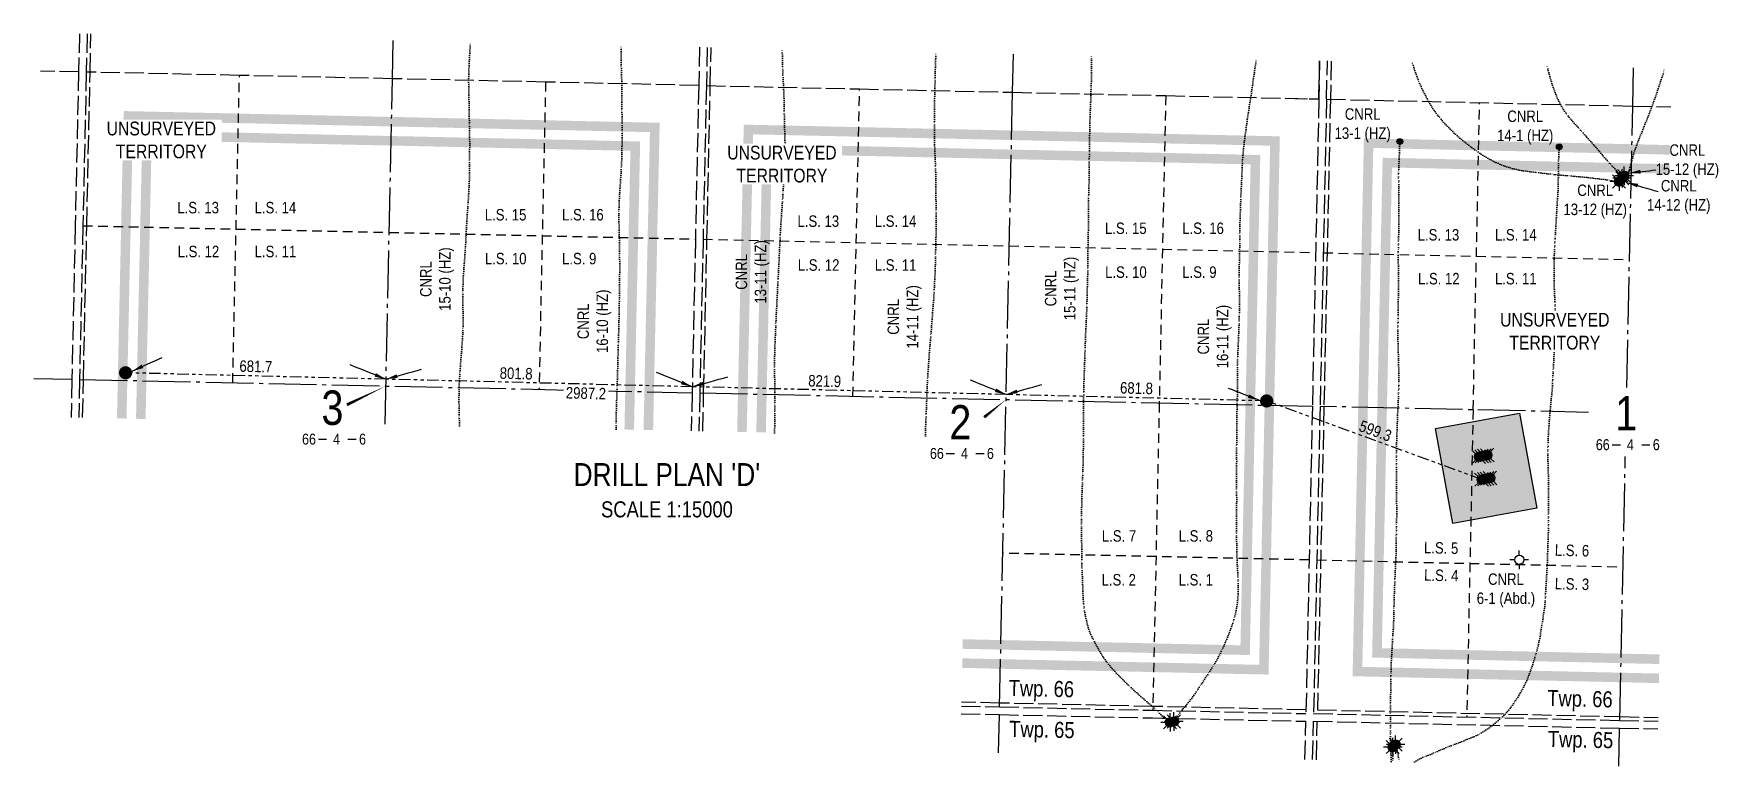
# Model space of a CAD drawing. Extents: x 401306 to 418331, y 6045711 to 6071172.
# Drawn here: x 413923 to 418331, y 6055834 to 6057751 of the extents above; entities that cross this region are included whole.
import ezdxf
from ezdxf.enums import TextEntityAlignment as Align

# ---------------------------------------------------------------- set-up
doc = ezdxf.new("R2010")
doc.units = 0
doc.header["$LTSCALE"] = 5
for name, pattern in [('foc-DOT', [1, 0.2, -0.8]), ('foc-DRILLPATH', [14.75, 6, -1.75, 1.75, -1.75, 1.75, -1.75]), ('foc-LSD', [8, 5, -3]), ('foc-QUARTERLINE', [33, 25, -3, 2, -3]), ('foc-UNSURVEYED', [12.5, 10, -2.5])]:
    doc.linetypes.add(name, pattern=pattern)
for name, color, linetype in [('10', 1, 'Continuous'), ('9', 3, 'Continuous'), ('AS-DRILL-T', 8, 'Continuous'), ('AS-TARGET-GAS-H', 181, 'Continuous'), ('AS-TARGET-OIL-H', 131, 'Continuous'), ('C-SYMBOL', 7, 'Continuous'), ('D-TXT', 6, 'Continuous'), ('DETAIL-HZ-Existing', 8, 'foc-DOT'), ('DETAIL-T', 7, 'Continuous'), ('DRILL-T', 8, 'Continuous'), ('F-WS-S', 8, 'Continuous'), ('L-BD', 7, 'Continuous'), ('L-BD1', 253, 'Continuous'), ('L-MON', 1, 'Continuous'), ('L-QSEC', 8, 'foc-QUARTERLINE'), ('L-SECLBL', 7, 'Continuous'), ('L-SECTION-LSD', 7, 'foc-LSD'), ('L-USEC', 7, 'foc-UNSURVEYED'), ('P-BUFFER-PURPLE-T', 187, 'Continuous'), ('P-PDRILLPATH', 12, 'foc-DRILLPATH'), ('P-PROPOSED', 10, 'Continuous'), ('P-PROPOSED-H', 21, 'Continuous')]:
    doc.layers.add(name, color=color, linetype=linetype)
doc.styles.add('100L', font='ARIALN.TTF', dxfattribs={"height": 11})
doc.styles.add('80CG', font='ARIALN.TTF', dxfattribs={"height": 10})
doc.styles.add('80L', font='ARIALN.TTF', dxfattribs={"height": 10})
doc.styles.add('SIMPLEX', font='ARIALN.TTF')
doc.styles.get("Standard").update_dxf_attribs({"font": 'ARIALN.TTF'})
doc.dimstyles.new('Compass 5 000', dxfattribs={"dimscale": 5, "dimtxt": 9, "dimasz": 2, "dimexe": 0.2, "dimexo": 0.0625, "dimgap": 0.5, "dimtad": 0, "dimtih": 1, "dimtoh": 1, "dimzin": 0, "dimdsep": 46, "dimtxsty": '80CG', "dimcen": 0.1, "dimse1": 1, "dimse2": 1, "dimclrd": 256, "dimclrt": 256, "dimaunit": 1, "dimadec": 4, "dimazin": 0, "dimtfac": 0.06, "dimtofl": 0, "dimtmove": 0, "dimatfit": 1, "dimfxl": 0.2, "dimtolj": 1, "dimtzin": 0, "dimlwd": -1, "dimarcsym": 0})

msp = doc.modelspace()

# ---------------------------------------------------------------- texts
at = {"layer": 'D-TXT', "color": 3, "char_height": 41.9791, "attachment_point": 1, "rotation": 358.710935, "style": '80L'}
for s, width, heights, insert in [('Twp. 66', 169.19517, [29.038], (416474.612, 6056059.916)), ('Twp. 66', 169.19517, [29.038], (417883.695, 6056033.441)), ('Twp. 65', 304.18619, [0], (416476.07, 6055952.932)), ('Twp. 65', 304.18619, [0], (417885.153, 6055926.457))]:
    msp.add_mtext_dynamic_manual_height_columns(s, width=width, gutter_width=142.5, heights=heights, dxfattribs=dict(at, insert=insert))
at = {"layer": 'DETAIL-HZ-Existing', "char_height": 30, "attachment_point": 1, "style": '80L'}
for s, insert in [('\\pxqc;CNRL\\P13-1 (HZ)', (417318.082, 6057555.43)), ('\\pxqc;CNRL\\P14-1 (HZ)', (417743.236, 6057549.641)), ('\\pxqc;CNRL\\P13-12 (HZ)', (417926.326, 6057356.027)), ('\\pxqc;CNRL\\P6-1 (Abd.)', (417692.769, 6056338.432))]:
    msp.add_mtext_dynamic_manual_height_columns(s, width=164.3382, gutter_width=150, heights=[0], dxfattribs=dict(at, insert=insert))
at = {"layer": 'DETAIL-HZ-Existing', "char_height": 30, "attachment_point": 1, "rotation": 90, "style": '80L'}
for s, insert in [('\\pxqc;CNRL\\P13-11 (HZ)', (415759.813, 6057045.262)), ('\\pxqc;CNRL\\P15-10 (HZ)', (414934.165, 6057026.37)), ('\\pxqc;CNRL\\P15-11 (HZ)', (416568.869, 6057001.77)), ('\\pxqc;CNRL\\P16-10 (HZ)', (415345.951, 6056915.975)), ('\\pxqc;CNRL\\P14-11 (HZ)', (416157.34, 6056927.469)), ('\\pxqc;CNRL\\P16-11 (HZ)', (416968.33, 6056875.854))]:
    msp.add_mtext_dynamic_manual_height_columns(s, width=164.3382, gutter_width=150, heights=[0], dxfattribs=dict(at, insert=insert))
at = {"layer": 'DETAIL-T', "color": 3, "insert": (415241.527, 6056626.988), "char_height": 59.97519, "width": 677.22247, "attachment_point": 1, "style": '80CG'}
msp.add_mtext("\\pxqc;DRILL PLAN 'D'\\P{\\H0.7x;SCALE 1:15000}", dxfattribs=at)
at = {"layer": 'DRILL-T', "char_height": 30, "attachment_point": 1, "style": '80L'}
for s, insert in [('\\pxqc;CNRL\\P15-12 (HZ)', (418167.463, 6057461.123)), ('\\pxqc;CNRL\\P14-12 (HZ)', (418144.86, 6057367.901))]:
    msp.add_mtext_dynamic_manual_height_columns(s, width=164.3382, gutter_width=150, heights=[0], dxfattribs=dict(at, insert=insert))
at = {"layer": 'L-BD1'}
msp.add_text('599.3', height=29.9876, rotation=339.925526, dxfattribs=at).set_placement((417433.496, 6056711.443), align=Align.MIDDLE_CENTER)
at = {"layer": 'P-BUFFER-PURPLE-T'}
for s, p in [('681.7', (414504.723, 6056880.085)), ('801.8', (415185.601, 6056861.792)), ('821.9', (415992.799, 6056841.77)), ('681.8', (416808.506, 6056823.228))]:
    msp.add_text(s, height=29.9876, rotation=358.586243, dxfattribs=at).set_placement(p, align=Align.MIDDLE_CENTER)

# ---------------------------------------------------------------- blocks, each defined once
blk = doc.blocks.new('L-SECLBL')
at = {"layer": '9', "color": 7}
for p, q in [((-5.1, -27.8), (-12.3, -27.8)), ((20.7, -27.8), (13.5, -27.8))]:
    blk.add_line(p, q, dxfattribs=at)
at = {"layer": '10', "color": 2, "style": 'SIMPLEX'}
blk.add_attdef('SEC', text='', height=30, dxfattribs=at).set_placement((0, 0), align=Align.MIDDLE)
at = {"layer": '10', "color": 5, "style": '80L'}
blk.add_attdef('TWP', text='', height=9.5, dxfattribs=at).set_placement((-14.4, -27.4), align=Align.MIDDLE_RIGHT)
blk.add_attdef('RGE', text='', height=9.5, dxfattribs=at).set_placement((3.6, -27.4), align=Align.MIDDLE_CENTER)
blk.add_attdef('MER', text='', height=9.5, dxfattribs=at).set_placement((23.2, -27.4), align=Align.MIDDLE_LEFT)
blk = doc.blocks.new('Gabd')
for p, q in [((-0.81, 0), (-1.62, 0)), ((0, 0.81), (0, 1.62)), ((1.62, 0), (0.81, 0)), ((0, -0.81), (0, -1.62))]:
    blk.add_line(p, q)
blk.add_circle((0, 0), 0.8)
blk = doc.blocks.new('BH-Existing')
at = {"layer": 'AS-DRILL-T'}
h = blk.add_hatch(color=256, dxfattribs=at)
h.dxf.hatch_style = 1
edge = h.paths.add_edge_path()
edge.add_arc((0, 0), 0.5, 0, 360)
blk.add_circle((0, 0), 0.5, dxfattribs=at)
blk = doc.blocks.new('GAS')
h = blk.add_hatch(color=255)
h.dxf.hatch_style = 1
edge = h.paths.add_edge_path()
edge.add_arc((0, 0), 0.9, 0, 360)
for p, q in [((-0.81, 0), (-1.62, 0)), ((-0.57, 0.57), (-1.14, 1.14)), ((0, 0.81), (0, 1.62)), ((0.57, 0.57), (1.14, 1.14)), ((1.62, 0), (0.81, 0)), ((-0.57, -0.57), (-1.14, -1.14)), ((0, -0.81), (0, -1.62)), ((1.14, -1.14), (0.57, -0.57))]:
    blk.add_line(p, q)
blk.add_circle((0, 0), 0.8)
blk = doc.blocks.new('plbh')
at = {"layer": 'L-MON'}
h = blk.add_hatch(color=255, dxfattribs=at)
h.dxf.hatch_style = 1
edge = h.paths.add_edge_path()
edge.add_arc((0, 0), 1.16, 0, 360)
h = blk.add_hatch(color=256, dxfattribs=at)
h.dxf.hatch_style = 1
h.paths.add_polyline_path([(-0.96, 0, 1), (0.96, 0, 1)])
h.paths.add_polyline_path([(0.91, 0, -1), (-0.91, 0, -1)], flags=16)
h.paths.add_polyline_path([(0.45, 0, -1), (-0.45, 0, -1)], flags=0)
h = blk.add_hatch(color=256, dxfattribs=at)
h.dxf.hatch_style = 1
h.paths.add_polyline_path([(-0.45, 0, 1), (0.45, 0, 1)])
h.paths.add_polyline_path([(0.4, 0, -1), (-0.4, 0, -1)], flags=16)
at = {"layer": 'L-MON', "color": 240}
for radius in [0.96, 0.91, 0.45, 0.4]:
    blk.add_circle((0, 0), radius, dxfattribs=at)
blk = doc.blocks.new('WC')
at = {"layer": 'L-MON'}
h = blk.add_hatch(color=255, dxfattribs=at)
h.dxf.hatch_style = 1
edge = h.paths.add_edge_path()
edge.add_arc((0, 0), 0.9, 0, 360)
at = {"layer": 'L-MON', "color": 240, "flags": 128}
for points in [[(-0.62, 0.5), (-1.23, 1.12)], [(0.52, 0.61), (1.13, 1.21)], [(-1.18, -1.18), (-0.56, -0.57)], [(1.16, -1.18), (0.56, -0.57)]]:
    blk.add_lwpolyline(points, dxfattribs=at)
at = {"layer": 'L-MON', "color": 240}
for radius in [0.8, 0.373]:
    blk.add_circle((0, 0), radius, dxfattribs=at)

# ---------------------------------------------------------------- hatches: boundary and pattern name
at = {"layer": 'AS-TARGET-GAS-H'}
h = msp.add_hatch(color=256, dxfattribs=at)
h.dxf.hatch_style = 1
h.paths.add_polyline_path([(414216.212, 6056742.442), (414232.091, 6057471.622), (415484.556, 6057444.252), (415468.945, 6056715.128), (415493.929, 6056714.583), (415510.075, 6057468.69), (414207.652, 6057497.151), (414191.228, 6056742.987)])
h = msp.add_hatch(color=256, dxfattribs=at)
h.dxf.hatch_style = 1
h.paths.add_polyline_path([(415838.821, 6056707.063), (415854.431, 6057436.164), (417106.973, 6057408.754), (417080.486, 6056150.243), (416354.053, 6056166.132), (416353.523, 6056141.147), (417104.944, 6056124.712), (417132.482, 6057433.192), (415829.983, 6057461.695), (415813.838, 6056707.608)])
h = msp.add_hatch(color=256, dxfattribs=at)
h.dxf.hatch_style = 1
h.paths.add_polyline_path([(418202.803, 6057384.215), (417476.847, 6057400.523), (417450.361, 6056142.642), (418176.799, 6056126.296), (418176.236, 6056101.312), (417424.852, 6056118.22), (417452.39, 6057426.068), (418203.365, 6057409.199)], flags=17)
at = {"layer": 'AS-TARGET-OIL-H'}
h = msp.add_hatch(color=256, dxfattribs=at)
h.dxf.hatch_style = 1
h.paths.add_polyline_path([(414216.212, 6056742.442), (414232.091, 6057471.622), (415484.556, 6057444.252), (415468.945, 6056715.128), (415493.929, 6056714.583), (415510.075, 6057468.69), (414207.652, 6057497.151), (414191.228, 6056742.987)])
h.paths.add_polyline_path([(414166.244, 6056743.531), (414183.212, 6057522.681), (415535.593, 6057493.128), (415518.913, 6056714.038), (415543.896, 6056713.494), (415561.112, 6057517.566), (414158.773, 6057548.211), (414141.261, 6056744.076)])
h = msp.add_hatch(color=256, dxfattribs=at)
h.dxf.hatch_style = 1
h.paths.add_polyline_path([(415854.431, 6057436.164), (417106.973, 6057408.754), (417080.486, 6056150.243), (415827.486, 6056177.649)], flags=0)
h.paths.add_polyline_path([(415829.983, 6057461.695), (417132.482, 6057433.192), (417104.944, 6056124.712), (415801.968, 6056153.211)], flags=0)
h.paths.add_polyline_path([(415788.854, 6056708.153), (415805.534, 6057487.226), (417157.992, 6057457.629), (417129.402, 6056099.182), (416352.993, 6056116.163), (416352.463, 6056091.179), (417153.86, 6056073.651), (417183.501, 6057482.067), (415781.085, 6057512.756), (415763.87, 6056708.697)])
h = msp.add_hatch(color=256, dxfattribs=at)
h.dxf.hatch_style = 1
h.paths.add_polyline_path([(418203.926, 6057434.182), (417427.932, 6057451.613), (417399.342, 6056093.798), (418175.674, 6056076.329), (418175.112, 6056051.346), (417373.833, 6056069.376), (417403.475, 6057477.159), (418204.487, 6057459.166)])
at = {"layer": 'P-PROPOSED-H'}
h = msp.add_hatch(color=256, dxfattribs=at)
h.dxf.hatch_style = 1
h.paths.add_polyline_path([(417636.394, 6056468.733), (417856.182, 6056509.344), (417810.268, 6056757.833), (417590.48, 6056717.222)])

# ---------------------------------------------------------------- linework, layer by layer
at = {"layer": 'DETAIL-HZ-Existing', "flags": 128}
for points in [[(415037.537, 6056724.534), (415037.332, 6056731.157), (415036.76, 6056750.244), (415036.221, 6056769.43), (415036.012, 6056788.609), (415036.14, 6056807.69), (415036.579, 6056826.795), (415037.399, 6056845.922), (415038.578, 6056865.001), (415040.006, 6056884.065), (415041.537, 6056903.217), (415043.036, 6056922.289), (415044.475, 6056941.393), (415045.723, 6056960.45), (415046.529, 6056979.377), (415046.85, 6056998.565), (415046.708, 6057017.632), (415046.446, 6057036.692), (415046.375, 6057055.818), (415046.394, 6057074.922), (415046.614, 6057094.052), (415047.343, 6057113.16), (415048.593, 6057132.298), (415050.052, 6057151.341), (415051.532, 6057170.494), (415052.841, 6057189.6), (415053.863, 6057208.833), (415054.802, 6057227.907), (415055.823, 6057247.09), (415056.911, 6057266.121), (415058.183, 6057285.348), (415059.561, 6057304.413), (415060.941, 6057323.548), (415062.16, 6057342.636), (415063.019, 6057361.702), (415063.488, 6057380.786), (415063.688, 6057399.956), (415063.824, 6057418.898), (415063.933, 6057438), (415064.035, 6057457.252), (415064.003, 6057476.307), (415063.733, 6057495.017), (415063.344, 6057514.21), (415062.996, 6057533.422), (415062.72, 6057552.792), (415062.404, 6057572.123), (415061.974, 6057591.247), (415061.53, 6057610.251), (415061.303, 6057629.51), (415061.63, 6057648.507), (415062.469, 6057667.604), (415063.489, 6057686.766), (415064.611, 6057705.977), (415065.983, 6057725.212), (415066.221, 6057728.201)], [(415446.951, 6056715.607), (415447.119, 6056730.949), (415447.357, 6056749.988), (415447.796, 6056769.073), (415448.353, 6056788.105), (415448.993, 6056807.226), (415449.721, 6056826.305), (415450.373, 6056845.515), (415450.945, 6056864.757), (415451.444, 6056883.881), (415451.983, 6056902.984), (415452.543, 6056922.096), (415453.093, 6056941.239), (415453.604, 6056960.443), (415454.044, 6056979.607), (415454.55, 6056998.551), (415455.072, 6057017.794), (415455.462, 6057036.95), (415455.651, 6057056.051), (415455.803, 6057075.262), (415456.072, 6057094.39), (415456.343, 6057113.559), (415456.492, 6057132.68), (415456.511, 6057151.794), (415456.293, 6057171.023), (415455.943, 6057190.185), (415455.692, 6057209.295), (415455.313, 6057228.507), (415454.785, 6057247.723), (415454.406, 6057266.926), (415454.474, 6057285.988), (415454.944, 6057305.133), (415455.835, 6057324.318), (415457.047, 6057343.557), (415458.395, 6057362.622), (415459.8, 6057381.516), (415460.962, 6057400.736), (415461.86, 6057419.801), (415462.368, 6057438.855), (415462.541, 6057457.665), (415462.78, 6057476.764), (415463.001, 6057495.974), (415462.946, 6057515.35), (415462.722, 6057531.528), (415462.382, 6057550.65), (415462.199, 6057569.658), (415462.281, 6057588.931), (415462.318, 6057607.934), (415461.937, 6057627.037), (415461.258, 6057646.226), (415460.669, 6057665.453), (415460.372, 6057684.744), (415460.386, 6057704.068), (415460.613, 6057719.526)], [(415861.801, 6056706.562), (415861.994, 6056724.179), (415862.184, 6056743.35), (415862.383, 6056762.43), (415862.493, 6056781.612), (415862.424, 6056800.778), (415862.272, 6056819.875), (415862.061, 6056838.984), (415861.75, 6056858.085), (415861.53, 6056877.214), (415861.623, 6056896.517), (415862.042, 6056915.642), (415862.664, 6056934.863), (415863.392, 6056953.912), (415864.191, 6056973.019), (415865.061, 6056992.135), (415865.959, 6057011.19), (415866.858, 6057030.305), (415867.759, 6057049.51), (415868.758, 6057068.584), (415869.748, 6057087.707), (415870.738, 6057106.85), (415871.805, 6057125.871), (415872.783, 6057144.925), (415873.603, 6057164.072), (415874.503, 6057183.227), (415875.511, 6057202.239), (415876.43, 6057221.344), (415877.4, 6057240.478), (415878.548, 6057259.548), (415879.94, 6057278.752), (415881.389, 6057297.846), (415882.668, 6057316.963), (415883.796, 6057336.013), (415885.055, 6057355.08), (415886.402, 6057374.106), (415887.388, 6057393.029), (415888.056, 6057412.119), (415888.638, 6057431.361), (415888.986, 6057450.418), (415888.947, 6057469.123), (415888.438, 6057488.318), (415887.779, 6057507.527), (415887.353, 6057526.89), (415887.087, 6057546.22), (415886.786, 6057565.351), (415886.333, 6057584.355), (415885.565, 6057603.606), (415884.561, 6057622.592), (415883.629, 6057641.676), (415882.95, 6057660.865), (415882.471, 6057680.09), (415881.874, 6057699.377), (415881.583, 6057710.267)], [(416256.328, 6056697.96), (416256.531, 6056714.889), (416257.169, 6056733.98), (416258.118, 6056753.044), (416258.887, 6056772.182), (416259.568, 6056791.332), (416260.275, 6056810.371), (416261.103, 6056829.397), (416262.122, 6056848.5), (416263.293, 6056867.679), (416264.561, 6056886.727), (416265.91, 6056905.842), (416267.339, 6056924.916), (416268.907, 6056943.967), (416270.555, 6056963.036), (416272.165, 6056982.166), (416273.635, 6057001.309), (416275.095, 6057020.432), (416276.623, 6057039.463), (416278.001, 6057058.508), (416279.119, 6057077.569), (416280.198, 6057096.65), (416281.176, 6057115.743), (416281.917, 6057134.922), (416282.478, 6057154.094), (416282.863, 6057173.04), (416283.251, 6057191.626), (416283.814, 6057211.369), (416284.069, 6057220.935), (416284.182, 6057230.425), (416284.222, 6057249.139), (416284.273, 6057268.332), (416284.335, 6057287.555), (416284.079, 6057306.915), (416283.813, 6057326.245), (416283.812, 6057345.37), (416283.649, 6057364.377), (416283.301, 6057383.629), (416282.788, 6057402.635), (416282.006, 6057421.726), (416281.116, 6057440.899), (416280.338, 6057460.12), (416279.94, 6057479.373), (416279.952, 6057498.657), (416279.936, 6057518.002), (416279.862, 6057536.948), (416279.985, 6057555.8), (416280.319, 6057575.137), (416280.754, 6057594.502), (416281.257, 6057613.336), (416281.699, 6057632.561), (416282.082, 6057651.837), (416282.574, 6057671.111), (416282.912, 6057680.796), (416283.297, 6057690.39), (416283.688, 6057701.423)], [(416896.293, 6055948.629), (416896.334, 6055948.668), (416896.314, 6055948.668), (416896.133, 6055948.602), (416896.003, 6055948.635), (416895.984, 6055948.665), (416895.954, 6055948.646), (416895.923, 6055948.637), (416895.904, 6055948.657), (416895.815, 6055948.719), (416895.647, 6055948.792), (416895.346, 6055948.789), (416895.057, 6055948.795), (416894.987, 6055948.836), (416895.008, 6055948.846), (416895.027, 6055948.826), (416895.036, 6055948.755), (416895.053, 6055948.615), (416895.11, 6055948.464), (416895.095, 6055948.254), (416895.02, 6055948.006), (416894.977, 6055947.857), (416894.924, 6055947.728), (416894.798, 6055947.44), (416894.683, 6055947.203), (416894.569, 6055947.005), (416894.444, 6055946.788), (416894.269, 6055946.571), (416894.064, 6055946.305), (416894.128, 6055946.034), (416894.485, 6055945.896), (416894.834, 6055945.819), (416895.111, 6055945.703), (416895.349, 6055945.608), (416895.539, 6055945.584), (416895.769, 6055945.569), (416896.018, 6055945.524), (416896.206, 6055945.43), (416896.324, 6055945.328), (416896.334, 6055945.357), (416896.275, 6055945.379), (416896.204, 6055945.34), (416896.152, 6055945.271), (416896.1, 6055945.162), (416896.099, 6055945.112), (416896.087, 6055945.022), (416896.035, 6055944.923), (416895.962, 6055944.785), (416895.839, 6055944.658), (416895.738, 6055944.58), (416895.674, 6055944.421), (416895.73, 6055944.21), (416895.866, 6055944.047), (416895.934, 6055943.925), (416895.913, 6055943.866), (416895.903, 6055943.886), (416895.965, 6055943.975), (416896.008, 6055944.104), (416896, 6055944.224), (416896.083, 6055944.362), (416896.198, 6055944.59), (416896.283, 6055944.838), (416896.319, 6055945.107), (416896.354, 6055945.357), (416896.349, 6055945.587), (416896.273, 6055945.799), (416896.146, 6055945.911), (416896.036, 6055945.904), (416895.915, 6055945.886), (416895.826, 6055945.938), (416895.738, 6055946), (416895.618, 6055946.013), (416895.58, 6055946.113), (416895.591, 6055946.183), (416895.572, 6055946.224), (416895.504, 6055946.305), (416895.23, 6055946.611), (416894.792, 6055947.16), (416894.22, 6055948.013), (416893.502, 6055949.088), (416892.587, 6055950.268), (416891.424, 6055951.532), (416890.032, 6055952.892), (416888.374, 6055954.418), (416886.46, 6055956.148), (416884.32, 6055958.084), (416881.985, 6055960.224), (416879.513, 6055962.517), (416876.875, 6055965.003), (416874.013, 6055967.754), (416870.984, 6055970.689), (416867.739, 6055973.818), (416864.327, 6055977.061), (416860.716, 6055980.378), (416856.868, 6055983.82), (416852.814, 6055987.436), (416848.565, 6055991.307), (416844.161, 6055995.431), (416839.551, 6055999.73), (416834.632, 6056004.085), (416829.474, 6056008.495), (416824.168, 6056013.008), (416818.807, 6056017.732), (416813.368, 6056022.598), (416807.792, 6056027.577), (416802.06, 6056032.729), (416796.298, 6056037.912), (416790.52, 6056043.276), (416784.768, 6056048.898), (416778.948, 6056054.673), (416774.314, 6056059.262), (416773.021, 6056060.549), (416767.095, 6056066.486), (416761.201, 6056072.472), (416757.568, 6056076.169), (416755.238, 6056078.539), (416749.309, 6056084.826), (416743.467, 6056091.411), (416737.679, 6056098.205), (416732.096, 6056105.214), (416726.708, 6056112.45), (416721.554, 6056119.89), (416716.635, 6056127.546), (416711.97, 6056135.416), (416704.139, 6056149.635), (416700.212, 6056156.91), (416695.853, 6056165.074), (416691.648, 6056173.394), (416687.818, 6056181.947), (416684.434, 6056190.761), (416681.473, 6056199.755), (416678.996, 6056208.9), (416676.891, 6056218.176), (416675.049, 6056227.537), (416673.397, 6056236.954), (416671.933, 6056246.217), (416671.889, 6056246.498), (416670.591, 6056256.058), (416668.963, 6056275.107), (416668.147, 6056294.218), (416667.521, 6056313.336), (416666.804, 6056332.445), (416666.019, 6056351.606), (416665.505, 6056370.811), (416665.26, 6056389.96), (416665.083, 6056409.048), (416664.989, 6056428.275), (416664.985, 6056447.459), (416664.929, 6056466.595), (416664.862, 6056485.65), (416664.918, 6056504.843), (416665.242, 6056523.971), (416665.81, 6056543.263), (416666.484, 6056562.373), (416667.218, 6056581.492), (416667.892, 6056600.602), (416668.536, 6056619.683), (416669.1, 6056638.825), (416669.354, 6056657.944), (416669.578, 6056677.053), (416669.813, 6056696.173), (416669.867, 6056715.306), (416669.985, 6056734.618), (416670.139, 6056753.709), (416670.112, 6056772.803), (416670.116, 6056791.918), (416670.451, 6056811.085), (416670.896, 6056830.2), (416671.349, 6056849.304), (416671.953, 6056868.396), (416672.667, 6056887.515), (416673.411, 6056906.594), (416674.097, 6056925.803), (416674.741, 6056944.924), (416675.426, 6056964.054), (416676.299, 6056983.15), (416677.223, 6057002.244), (416678.058, 6057021.391), (416678.713, 6057040.521), (416679.136, 6057059.627), (416679.571, 6057078.762), (416680.197, 6057097.963), (416680.721, 6057117.076), (416681.005, 6057136.194), (416681.24, 6057155.334), (416681.463, 6057174.423), (416681.733, 6057193.352), (416682.117, 6057212.428), (416682.47, 6057231.485), (416682.656, 6057250.255), (416682.669, 6057269.329), (416682.709, 6057288.222), (416682.879, 6057307.163), (416683.252, 6057326.209), (416683.832, 6057345.141), (416684.342, 6057364.065), (416684.646, 6057383.173), (416684.839, 6057402.223), (416685.052, 6057421.302), (416685.306, 6057440.401), (416685.579, 6057459.48), (416685.862, 6057478.538), (416686.168, 6057497.276), (416686.571, 6057516.352), (416687.131, 6057535.264), (416687.851, 6057554.183), (416688.568, 6057572.932), (416689.187, 6057591.823), (416689.788, 6057610.775), (416690.578, 6057629.702), (416691.151, 6057648.764), (416691.184, 6057667.848), (416691.154, 6057686.773), (416691.191, 6057692.46)], [(416906.081, 6055950.871), (416906.161, 6055950.879), (416906.397, 6055950.694), (416906.542, 6055950.431), (416906.697, 6055950.218), (416906.908, 6055949.783), (416906.864, 6055949.104), (416906.771, 6055948.526), (416906.977, 6055948.291), (416907.307, 6055948.284), (416907.836, 6055948.243), (416908.483, 6055948.109), (416908.702, 6055948.045), (416908.712, 6055948.045), (416908.9, 6055947.98), (416909.177, 6055947.815), (416909.172, 6055947.105), (416908.565, 6055946.787), (416907.833, 6055947.183), (416907.358, 6055947.423), (416906.389, 6055947.444), (416905.916, 6055947.303), (416905.841, 6055947.105), (416905.735, 6055947.267), (416905.433, 6055947.664), (416905.061, 6055948.032), (416905.647, 6055948.319), (416906.353, 6055948.144), (416906.088, 6055947.91), (416905.63, 6055947.51), (416905.389, 6055947.945), (416905.114, 6055949.151), (416904.904, 6055950.065), (416905.049, 6055950.773), (416905.26, 6055951.298), (416905.401, 6055951.815), (416905.442, 6055952.345), (416905.431, 6055952.785), (416905.331, 6055953.237), (416905.265, 6055953.419), (416905.304, 6055953.388), (416905.335, 6055953.417), (416905.396, 6055953.466), (416905.467, 6055953.534), (416905.59, 6055953.662), (416905.989, 6055954.093), (416906.584, 6055954.811), (416907.335, 6055955.805), (416908.261, 6055956.986), (416909.348, 6055958.273), (416910.579, 6055959.708), (416911.983, 6055961.318), (416913.54, 6055963.076), (416915.182, 6055965.012), (416916.845, 6055967.057), (416918.583, 6055969.301), (416920.426, 6055971.802), (416922.454, 6055974.5), (416924.686, 6055977.414), (416927.069, 6055980.384), (416929.572, 6055983.342), (416932.218, 6055986.416), (416935.018, 6055989.708), (416937.984, 6055993.286), (416941.147, 6055997.16), (416944.556, 6056001.319), (416948.161, 6056005.774), (416951.823, 6056010.587), (416955.542, 6056015.72), (416959.417, 6056021.109), (416963.397, 6056026.716), (416967.413, 6056032.643), (416971.465, 6056038.839), (416975.66, 6056045.201), (416979.97, 6056051.782), (416984.331, 6056058.421), (416988.754, 6056065.139), (416993.22, 6056072.006), (416995.422, 6056075.391), (416997.78, 6056079.031), (417002.329, 6056086.027), (417006.929, 6056093.081), (417008.79, 6056095.963), (417011.482, 6056100.267), (417015.941, 6056107.734), (417020.223, 6056115.355), (417024.439, 6056123.198), (417028.579, 6056131.182), (417032.642, 6056139.348), (417037.175, 6056149.345), (417042.449, 6056161.796), (417045.832, 6056169.926), (417049.385, 6056178.553), (417052.857, 6056187.142), (417056.181, 6056195.813), (417059.28, 6056204.75), (417062.101, 6056213.732), (417064.696, 6056222.959), (417067.014, 6056232.303), (417069.072, 6056241.641), (417070.758, 6056250.417), (417070.871, 6056251.025), (417072.283, 6056260.558), (417073.396, 6056270.146), (417074.207, 6056279.651), (417074.709, 6056289.213), (417074.878, 6056298.181), (417074.881, 6056298.751), (417074.803, 6056308.315), (417074.575, 6056317.872), (417074.206, 6056327.432), (417073.161, 6056346.588), (417072.018, 6056365.847), (417071.251, 6056384.947), (417070.776, 6056404.081), (417070.459, 6056423.172), (417070.213, 6056442.312), (417069.998, 6056461.451), (417070.042, 6056480.594), (417070.296, 6056499.693), (417070.533, 6056518.922), (417070.567, 6056538.076), (417070.433, 6056557.283), (417070.388, 6056576.438), (417070.432, 6056595.541), (417070.486, 6056614.685), (417070.552, 6056633.897), (417070.489, 6056653.143), (417070.513, 6056672.277), (417070.797, 6056691.385), (417071.053, 6056710.594), (417071.188, 6056729.725), (417071.262, 6056748.848), (417071.428, 6056768.059), (417071.922, 6056787.183), (417072.427, 6056806.316), (417072.693, 6056825.525), (417072.987, 6056844.633), (417073.051, 6056863.756), (417072.924, 6056882.843), (417073.198, 6056901.971), (417073.952, 6056921.08), (417074.816, 6056940.166), (417075.612, 6056959.353), (417076.437, 6056978.54), (417077.151, 6056997.639), (417077.649, 6057016.953), (417077.913, 6057036.062), (417077.967, 6057055.155), (417077.641, 6057074.296), (417077.125, 6057093.431), (417076.949, 6057112.519), (417077.185, 6057131.728), (417077.57, 6057150.885), (417077.994, 6057170.01), (417078.42, 6057188.765), (417078.722, 6057207.773), (417078.826, 6057226.895), (417078.931, 6057246.027), (417079.334, 6057265.083), (417080.036, 6057284.102), (417080.758, 6057303.141), (417081.418, 6057322.041), (417082.238, 6057340.958), (417083.201, 6057360.042), (417084.15, 6057378.916), (417084.94, 6057397.844), (417085.81, 6057416.73), (417087.142, 6057435.756), (417089, 6057454.571), (417091.251, 6057473.508), (417093.788, 6057492.268), (417096.351, 6057510.838), (417098.861, 6057529.759), (417101.667, 6057548.464), (417104.716, 6057567.304), (417107.625, 6057586.167), (417110.391, 6057604.852), (417113.058, 6057623.59), (417115.711, 6057642.178), (417118.471, 6057661.074), (417121.29, 6057679.949), (417121.767, 6057682.989)], [(418070.871, 6057363.851), (418071.018, 6057363.708), (418071.076, 6057363.627), (418071.105, 6057363.566), (418071.154, 6057363.505), (418071.271, 6057363.363), (418071.378, 6057363.251), (418071.485, 6057363.068), (418071.59, 6057362.826), (418071.724, 6057362.563), (418071.927, 6057362.219), (418072.18, 6057361.864), (418072.426, 6057361.669), (418072.675, 6057361.623), (418072.896, 6057361.679), (418072.98, 6057361.887), (418072.976, 6057362.167), (418072.983, 6057362.477), (418072.889, 6057362.799), (418072.645, 6057363.064), (418072.32, 6057363.321), (418072.007, 6057363.638), (418071.683, 6057363.945), (418071.325, 6057364.052), (418070.934, 6057364), (418070.512, 6057363.929), (418070.071, 6057363.858), (418069.659, 6057363.787), (418069.457, 6057363.671), (418069.384, 6057363.542), (418069.291, 6057363.414), (418069.218, 6057363.236), (418069.153, 6057363.017), (418069.12, 6057362.888), (418068.945, 6057362.641), (418068.834, 6057362.564), (418068.53, 6057362.39), (418068.196, 6057362.207), (418068.033, 6057362.09), (418068.053, 6057362.08), (418068.043, 6057362.09), (418068.033, 6057362.09), (418068.033, 6057362.08), (418068.033, 6057362.07), (418068.033, 6057362.05), (418068.012, 6057362.031), (418068.022, 6057362.031), (418068.043, 6057362.05), (418068.063, 6057362.06), (418068.063, 6057362.07), (418068.053, 6057362.07), (418068.053, 6057362.06), (418068.062, 6057362.04), (418068.062, 6057362.02), (418068.062, 6057362.01), (418068.052, 6057362.02), (418068.032, 6057362.02), (418068.012, 6057362.021), (418068.002, 6057362.041), (418068.012, 6057362.031), (418068.012, 6057362.021), (418067.992, 6057362.011), (418067.982, 6057362.001), (418067.981, 6057361.991), (418067.982, 6057362.001), (418067.982, 6057362.021), (418067.992, 6057362.041), (418068.004, 6057362.141), (418068.005, 6057362.191), (418067.366, 6057362.714), (418065.493, 6057363.524), (418062.631, 6057364.444), (418058.97, 6057365.39), (418054.973, 6057366.054), (418050.395, 6057366.64), (418044.743, 6057367.578), (418038.114, 6057368.667), (418030.743, 6057369.661), (418022.472, 6057370.624), (418013.451, 6057371.622), (418003.482, 6057372.771), (417992.398, 6057374.093), (417980.493, 6057375.432), (417967.707, 6057376.729), (417954.109, 6057377.923), (417940.209, 6057378.994), (417926.058, 6057380.06), (417911.182, 6057381.391), (417895.184, 6057383.085), (417878.603, 6057385.122), (417861.594, 6057387.238), (417856.026, 6057387.894), (417844.561, 6057389.204), (417828.298, 6057391.134), (417827.52, 6057391.23), (417810.462, 6057393.897), (417793.428, 6057397.744), (417776.6, 6057402.776), (417760.106, 6057408.982), (417743.917, 6057416.382), (417728.099, 6057424.814), (417712.75, 6057434.087), (417697.699, 6057444.253), (417682.96, 6057455.013), (417668.254, 6057466.373), (417653.689, 6057478.24), (417639.706, 6057490.675), (417626.427, 6057503.795), (417613.481, 6057517.538), (417601.614, 6057531.219), (417590.445, 6057545.735), (417580.131, 6057560.954), (417571.014, 6057576.548), (417570.918, 6057576.75), (417562.454, 6057592.89), (417554.444, 6057609.261), (417547.152, 6057625.987), (417540.597, 6057643.088), (417534.67, 6057660.505), (417530.59, 6057673.997)], [(418077.603, 6057371.28), (418077.277, 6057370.987), (418077.165, 6057370.889), (418077.033, 6057370.782), (418076.982, 6057370.753), (418076.881, 6057370.685), (418076.749, 6057370.588), (418076.667, 6057370.499), (418076.726, 6057370.478), (418076.887, 6057370.505), (418077.118, 6057370.55), (418077.409, 6057370.594), (418077.761, 6057370.667), (418078.132, 6057370.739), (418078.505, 6057370.851), (418078.75, 6057371.126), (418078.898, 6057371.493), (418079.057, 6057371.91), (418079.225, 6057372.286), (418079.329, 6057372.514), (418079.342, 6057372.654), (418079.316, 6057372.815), (418079.31, 6057373.025), (418079.264, 6057373.196), (418079.094, 6057373.229), (418078.823, 6057373.175), (418078.511, 6057373.091), (418078.2, 6057373.008), (418077.878, 6057372.924), (418077.576, 6057372.841), (418077.264, 6057372.747), (418076.913, 6057372.685), (418076.712, 6057372.659), (418076.17, 6057372.58), (418075.248, 6057372.489), (418074.967, 6057372.455), (418075.007, 6057372.444), (418075.017, 6057372.454), (418075.038, 6057372.474), (418075.048, 6057372.483), (418075.048, 6057372.503), (418075.059, 6057372.533), (418075.079, 6057372.553), (418075.08, 6057372.563), (418075.08, 6057372.573), (418075.09, 6057372.573), (418075.08, 6057372.583), (418075.09, 6057372.583), (418075.09, 6057372.573), (418075.08, 6057372.573), (418075.079, 6057372.553), (418075.09, 6057372.563), (418075.1, 6057372.572), (418075.09, 6057372.583), (418075.051, 6057372.613), (418075.011, 6057372.644), (418074.981, 6057372.655), (418074.982, 6057372.665), (418074.972, 6057372.665), (418074.982, 6057372.675), (418075.013, 6057372.704), (418075.043, 6057372.704), (418075.033, 6057372.714), (418075.013, 6057372.724), (418074.993, 6057372.715), (418074.993, 6057372.705), (418075.013, 6057372.724), (418075.003, 6057372.735), (418075.003, 6057372.715), (418075.023, 6057372.714), (418075.033, 6057372.714), (418074.993, 6057372.715), (418074.983, 6057372.715), (418074.964, 6057372.775), (418074.834, 6057373.238), (418074.207, 6057374.852), (418073.042, 6057377.487), (418071.377, 6057381.102), (418068.992, 6057385.673), (418065.562, 6057390.976), (418060.92, 6057396.684), (418055.253, 6057402.603), (418048.975, 6057408.986), (418042.224, 6057416.199), (418034.887, 6057424.584), (418026.905, 6057434.122), (418018.258, 6057444.415), (418008.912, 6057455.243), (417998.739, 6057466.718), (417988.395, 6057478.126), (417977.613, 6057490.104), (417973.508, 6057494.701), (417966.54, 6057502.498), (417955.465, 6057514.832), (417951.223, 6057519.562), (417944.51, 6057527.173), (417934.107, 6057540.064), (417924.525, 6057553.947), (417916.025, 6057568.868), (417908.515, 6057584.758), (417901.738, 6057601.273), (417895.876, 6057618.479), (417890.753, 6057636.08), (417885.762, 6057653.818), (417882.431, 6057665.78), (417882.3, 6057666.261)], [(418084.269, 6057378.598), (418084.704, 6057378.369), (418084.942, 6057378.244), (418085.08, 6057378.161), (418085.436, 6057377.954), (418085.863, 6057377.795), (418086.304, 6057377.836), (418086.738, 6057378.047), (418087.224, 6057378.317), (418087.768, 6057378.525), (418088.358, 6057378.513), (418088.884, 6057378.322), (418089.14, 6057378.107), (418089.136, 6057377.907), (418089.073, 6057377.758), (418088.973, 6057377.77), (418088.866, 6057377.932), (418088.76, 6057378.125), (418088.645, 6057378.367), (418088.52, 6057378.61), (418088.395, 6057378.852), (418088.34, 6057379.063), (418088.473, 6057379.201), (418088.724, 6057379.266), (418088.975, 6057379.32), (418089.237, 6057379.385), (418089.498, 6057379.449), (418089.779, 6057379.474), (418090.088, 6057379.467), (418090.448, 6057379.46), (418090.838, 6057379.461), (418091.028, 6057379.447), (418091.556, 6057379.336), (418091.904, 6057379.219), (418092.519, 6057378.996), (418092.867, 6057378.909), (418092.888, 6057378.919), (418092.877, 6057378.899), (418092.867, 6057378.889), (418092.857, 6057378.899), (418092.847, 6057378.909), (418092.857, 6057378.909), (418092.877, 6057378.909), (418092.867, 6057378.899), (418092.877, 6057378.899), (418092.887, 6057378.909), (418092.898, 6057378.928), (418092.888, 6057378.919), (418092.887, 6057378.909), (418092.897, 6057378.898), (418092.887, 6057378.899), (418092.887, 6057378.878), (418092.877, 6057378.879), (418092.857, 6057378.909), (418092.857, 6057378.869), (418092.867, 6057378.869), (418092.877, 6057378.879), (418092.867, 6057378.889), (418092.867, 6057378.879), (418092.867, 6057378.869), (418092.846, 6057378.859), (418092.817, 6057378.88), (418092.768, 6057378.931), (418092.81, 6057379.01), (418093.06, 6057379.515), (418093.539, 6057380.905), (418093.582, 6057381.014), (418094.376, 6057383.598), (418095.127, 6057386.063), (418095.514, 6057387.315), (418096.934, 6057392.097), (418098.554, 6057397.864), (418100.364, 6057404.528), (418102.354, 6057412.158), (418104.606, 6057420.843), (418107.26, 6057430.61), (418110.536, 6057441.364), (418114.312, 6057452.657), (418118.9, 6057464.954), (418124.172, 6057477.917), (418129.78, 6057491.653), (418135.583, 6057506.085), (418141.546, 6057521.013), (418147.598, 6057536.38), (418153.593, 6057551.908), (418159.47, 6057567.469), (418165.255, 6057583.442), (418170.838, 6057599.809), (418176.399, 6057616.566), (418182.069, 6057633.742), (418187.644, 6057650.709), (418187.804, 6057651.186), (418190.232, 6057658.697), (418190.472, 6057659.483)], [(417474.687, 6055846.628), (417474.723, 6055849.903), (417474.721, 6055854.094), (417474.624, 6055858.527), (417474.451, 6055863.182), (417474.204, 6055868.078), (417473.972, 6055873.194), (417473.754, 6055878.56), (417473.543, 6055884.195), (417473.368, 6055890.151), (417473.229, 6055896.425), (417473.141, 6055900.808), (417473.128, 6055903.018), (417473.112, 6055909.9), (417473.113, 6055917.062), (417473.118, 6055924.433), (417473.056, 6055931.946), (417472.927, 6055939.611), (417472.84, 6055947.404), (417472.827, 6055955.366), (417472.868, 6055963.487), (417472.913, 6055968.457), (417472.941, 6055971.728), (417473.033, 6055979.907), (417473.115, 6055988.578), (417473.173, 6055997.038), (417473.231, 6056005.529), (417473.28, 6056014.06), (417473.401, 6056022.659), (417473.624, 6056031.366), (417473.849, 6056040.174), (417473.986, 6056049.063), (417474.076, 6056058.123), (417474.18, 6056067.323), (417474.285, 6056076.632), (417474.413, 6056086.042), (417474.632, 6056095.509), (417474.993, 6056105.074), (417475.475, 6056114.696), (417476.038, 6056124.346), (417476.532, 6056132.648), (417477.774, 6056154.596), (417478.231, 6056162.578), (417478.838, 6056171.908), (417479.464, 6056181.237), (417480.06, 6056190.556), (417480.626, 6056199.896), (417481.084, 6056209.299), (417481.36, 6056218.645), (417481.547, 6056228.023), (417481.725, 6056237.452), (417481.942, 6056246.809), (417482.179, 6056256.186), (417482.436, 6056265.553), (417482.683, 6056274.96), (417482.94, 6056284.316), (417483.288, 6056293.741), (417483.663, 6056303.025), (417484.03, 6056312.38), (417484.397, 6056321.754), (417484.784, 6056331.158), (417485.192, 6056340.591), (417485.641, 6056350.014), (417486.087, 6056359.367), (417486.592, 6056369.118), (417487.105, 6056378.79), (417487.55, 6056388.532), (417487.844, 6056398.248), (417488.009, 6056408.007), (417488.144, 6056417.747), (417488.219, 6056427.487), (417488.243, 6056437.239), (417488.338, 6056446.989), (417488.523, 6056456.727), (417488.708, 6056466.475), (417488.922, 6056476.213), (417489.127, 6056485.951), (417489.232, 6056495.701), (417489.237, 6056505.453), (417489.181, 6056515.206), (417489.056, 6056524.941), (417488.886, 6056534.487), (417488.671, 6056544.223), (417488.496, 6056553.969), (417488.43, 6056563.723), (417488.395, 6056573.476), (417488.4, 6056583.238), (417488.465, 6056592.968), (417488.519, 6056602.679), (417488.524, 6056612.441), (417488.499, 6056622.184), (417488.483, 6056631.907), (417488.498, 6056641.658), (417488.572, 6056651.409), (417488.688, 6056661.169), (417488.851, 6056670.837), (417489.085, 6056680.585), (417489.34, 6056690.321), (417489.635, 6056700.067), (417489.97, 6056709.813), (417490.314, 6056719.547), (417490.679, 6056729.292), (417491.034, 6056739.027), (417491.394, 6056748.571), (417491.789, 6056758.315), (417492.243, 6056768.038), (417492.708, 6056777.78), (417493.142, 6056787.503), (417493.547, 6056797.247), (417493.921, 6056806.961), (417494.256, 6056816.696), (417494.51, 6056826.423), (417494.655, 6056836.152), (417494.669, 6056845.884), (417494.583, 6056855.608), (417494.495, 6056865.212), (417494.4, 6056874.966), (417494.254, 6056884.701), (417494.019, 6056894.438), (417493.753, 6056904.176), (417493.478, 6056913.914), (417493.162, 6056923.633), (417492.847, 6056933.371), (417492.581, 6056943.119), (417492.416, 6056952.865), (417492.35, 6056962.598), (417492.365, 6056972.34), (417492.43, 6056982.091), (417492.545, 6056991.841), (417492.689, 6057001.57), (417492.844, 6057011.319), (417492.979, 6057021.068), (417493.094, 6057030.818), (417493.208, 6057040.568), (417493.353, 6057050.307), (417493.508, 6057060.055), (417493.652, 6057069.785), (417493.767, 6057079.534), (417493.862, 6057089.274), (417493.917, 6057099.036), (417493.941, 6057108.777), (417493.936, 6057118.519), (417493.851, 6057128.253), (417493.665, 6057137.999), (417493.469, 6057147.716), (417493.344, 6057157.45), (417493.318, 6057167.193), (417493.383, 6057176.914), (417493.507, 6057186.664), (417493.691, 6057196.372), (417493.956, 6057206.108), (417494.189, 6057215.786), (417494.375, 6057225.574), (417494.59, 6057235.311), (417494.744, 6057245.06), (417494.819, 6057254.791), (417494.843, 6057264.523), (417494.788, 6057274.266), (417494.733, 6057284.019), (417494.698, 6057293.772), (417494.663, 6057303.525), (417494.657, 6057313.277), (417494.642, 6057323.02), (417494.567, 6057332.753), (417494.521, 6057342.497), (417494.515, 6057352.219), (417494.45, 6057361.942), (417494.284, 6057371.678), (417494.229, 6057381.411), (417494.373, 6057391.15), (417494.658, 6057400.876), (417495.032, 6057410.601), (417495.476, 6057420.314), (417495.971, 6057430.045), (417496.415, 6057439.748), (417496.703, 6057447.764), (417497.344, 6057468.745)], [(417536.077, 6055845.288), (417539.417, 6055847.499), (417543.551, 6055850.023), (417547.954, 6055852.481), (417552.624, 6055854.824), (417557.562, 6055857.041), (417562.778, 6055859.181), (417568.234, 6055861.317), (417573.812, 6055863.531), (417579.511, 6055865.841), (417585.304, 6055868.3), (417591.23, 6055870.906), (417597.321, 6055873.709), (417603.571, 6055876.528), (417609.989, 6055879.224), (417616.557, 6055881.907), (417623.255, 6055884.607), (417630.134, 6055887.323), (417637.193, 6055890.085), (417644.404, 6055892.884), (417651.775, 6055895.73), (417659.368, 6055898.661), (417667.114, 6055901.709), (417674.921, 6055904.816), (417682.779, 6055907.972), (417690.589, 6055911.208), (417698.344, 6055914.706), (417705.997, 6055918.586), (417713.469, 6055922.87), (417720.708, 6055927.529), (417727.874, 6055932.49), (417734.751, 6055937.506), (417741.746, 6055942.891), (417748.665, 6055948.487), (417755.518, 6055954.274), (417762.265, 6055960.263), (417768.857, 6055966.496), (417775.216, 6055973.024), (417781.251, 6055979.849), (417786.942, 6055986.991), (417792.409, 6055994.398), (417797.73, 6056002.028), (417802.896, 6056009.871), (417807.926, 6056017.917), (417812.81, 6056026.136), (417817.537, 6056034.499), (417822.067, 6056043.036), (417826.351, 6056051.738), (417830.347, 6056060.586), (417834.077, 6056069.559), (417838.471, 6056081.139), (417845.53, 6056101.956), (417847.171, 6056107.233), (417849.921, 6056116.247), (417852.62, 6056125.222), (417855.189, 6056134.2), (417857.639, 6056143.22), (417859.91, 6056152.275), (417861.932, 6056161.414), (417863.757, 6056170.668), (417865.373, 6056179.976), (417866.849, 6056189.287), (417868.295, 6056198.619), (417869.73, 6056207.871), (417871.134, 6056217.123), (417872.569, 6056226.385), (417874.034, 6056235.636), (417875.439, 6056244.899), (417876.644, 6056254.176), (417877.55, 6056263.489), (417878.196, 6056272.847), (417878.705, 6056282.279), (417879.121, 6056291.622), (417879.549, 6056301.045), (417880.017, 6056310.467), (417880.544, 6056319.858), (417881.101, 6056329.209), (417881.677, 6056338.559), (417882.254, 6056347.919), (417882.822, 6056357.329), (417883.279, 6056366.691), (417883.595, 6056376.037), (417883.842, 6056385.394), (417884.11, 6056394.81), (417884.467, 6056404.185), (417884.881, 6056413.928), (417885.286, 6056423.662), (417885.651, 6056433.406), (417885.865, 6056443.154), (417886.02, 6056452.893), (417886.135, 6056462.632), (417886.149, 6056472.384), (417886.124, 6056482.137), (417886.129, 6056491.869), (417886.203, 6056501.61), (417886.318, 6056511.359), (417886.423, 6056521.109), (417886.498, 6056530.85), (417886.552, 6056540.591), (417886.597, 6056550.342), (417886.532, 6056560.096), (417886.406, 6056569.83), (417886.251, 6056579.566), (417886.055, 6056589.292), (417885.85, 6056599.029), (417885.594, 6056608.776), (417885.319, 6056618.514), (417885.043, 6056628.252), (417884.808, 6056637.989), (417884.753, 6056647.742), (417884.852, 6056657.232), (417884.977, 6056666.972), (417885.151, 6056676.72), (417885.437, 6056686.487), (417885.861, 6056696.21), (417886.346, 6056705.952), (417886.89, 6056715.682), (417887.565, 6056725.41), (417888.319, 6056735.137), (417889.084, 6056744.903), (417889.909, 6056754.617), (417890.773, 6056764.322), (417891.607, 6056774.026), (417892.471, 6056783.73), (417893.394, 6056793.423), (417894.398, 6056803.104), (417895.382, 6056812.785), (417896.156, 6056822.511), (417896.73, 6056832.221), (417897.225, 6056841.963), (417897.73, 6056851.705), (417898.799, 6056871.187), (417899.877, 6056890.618), (417900.342, 6056900.351), (417900.716, 6056910.075), (417901.021, 6056919.811), (417901.286, 6056929.557), (417901.63, 6056939.302), (417902.004, 6056948.976), (417902.448, 6056958.709), (417903.022, 6056968.399), (417903.626, 6056978.119), (417904.161, 6056987.86), (417904.516, 6056997.594), (417904.639, 6057007.294), (417904.562, 6057016.948), (417904.316, 6057026.655), (417903.939, 6057036.345), (417903.433, 6057046.068), (417902.857, 6057055.772), (417902.257, 6057065.277), (417901.751, 6057075.029), (417901.486, 6057084.767), (417901.321, 6057094.513), (417901.125, 6057104.249), (417900.979, 6057113.964), (417900.904, 6057123.698), (417900.909, 6057133.46), (417901.003, 6057143.2), (417901.128, 6057152.95), (417901.293, 6057162.688), (417901.557, 6057172.435), (417901.992, 6057182.168), (417902.506, 6057191.899), (417903.021, 6057201.631), (417903.515, 6057211.352), (417904.03, 6057221.104), (417904.595, 6057230.844), (417905.169, 6057240.554), (417905.694, 6057250.285), (417906.248, 6057260.006), (417906.843, 6057269.746), (417907.417, 6057279.485), (417908.022, 6057289.205), (417908.626, 6057298.924), (417909.22, 6057308.634), (417909.884, 6057318.342), (417910.608, 6057328.049), (417911.292, 6057337.767), (417911.747, 6057347.49), (417911.931, 6057357.228), (417912.026, 6057366.968), (417912.081, 6057376.709), (417912.23, 6057396.2), (417912.699, 6057415.685), (417913.074, 6057425.429), (417913.435, 6057433.573), (417914.406, 6057454.537)], [(417478.828, 6055883.924), (417478.766, 6055883.816), (417478.693, 6055883.687), (417478.62, 6055883.559), (417478.547, 6055883.41), (417478.422, 6055883.163), (417478.194, 6055882.807), (417477.935, 6055882.343), (417477.817, 6055881.995), (417477.835, 6055881.885), (417477.796, 6055881.926), (417477.68, 6055882.108), (417477.53, 6055882.101), (417477.344, 6055881.845), (417477.363, 6055881.805), (417477.642, 6055882.219), (417477.854, 6055882.795), (417477.95, 6055883.063), (417478.076, 6055883.35), (417478.13, 6055883.529), (417478.152, 6055883.649), (417478.153, 6055883.678), (417478.143, 6055883.669), (417478.14, 6055883.559), (417478.123, 6055883.219), (417478.101, 6055882.649), (417478.085, 6055881.9), (417478.106, 6055880.969), (417478.137, 6055878.628), (417478.13, 6055878.298), (417478.079, 6055875.898), (417478.009, 6055873.049), (417478.008, 6055870.119), (417478.055, 6055867.137), (417478.143, 6055864.194), (417478.302, 6055861.261), (417478.52, 6055858.335), (417478.718, 6055855.37), (417478.736, 6055852.419), (417478.514, 6055849.453), (417478.267, 6055846.55)], [(417486.445, 6055890.332), (417486.412, 6055890.162), (417486.449, 6055890.021), (417486.696, 6055889.886), (417486.992, 6055889.68), (417487.207, 6055889.475), (417487.412, 6055889.211), (417487.647, 6055888.976), (417487.932, 6055888.71), (417488.217, 6055888.484), (417488.505, 6055888.378), (417488.763, 6055888.312), (417489.093, 6055888.266), (417489.511, 6055888.207), (417490.063, 6055888.265), (417490.198, 6055888.512), (417490.345, 6055888.859), (417490.504, 6055889.256), (417490.643, 6055889.693), (417490.742, 6055890.121), (417490.739, 6055890.461), (417490.613, 6055890.674), (417490.377, 6055890.859), (417490.072, 6055891.066), (417489.766, 6055891.302), (417489.462, 6055891.579), (417489.108, 6055891.866), (417488.777, 6055892.273), (417488.405, 6055892.681), (417487.95, 6055892.931), (417487.731, 6055892.985), (417487.312, 6055893.044), (417487.243, 6055893.055), (417487.023, 6055893.08), (417486.834, 6055893.104), (417486.774, 6055893.105), (417486.563, 6055893.06), (417486.258, 6055892.856), (417486.031, 6055892.501), (417486.04, 6055891.971), (417486.214, 6055891.217), (417486.403, 6055890.242), (417486.549, 6055889.079), (417487.043, 6055886.398), (417487.841, 6055883.461), (417488.737, 6055880.371), (417489.643, 6055877.342), (417490.426, 6055874.615), (417491.113, 6055872.09), (417491.861, 6055869.603), (417492.558, 6055867.048), (417493.002, 6055864.388), (417493.365, 6055861.67), (417493.798, 6055858.98), (417494.223, 6055856.341), (417494.638, 6055853.731), (417495.075, 6055851.202), (417495.643, 6055848.689), (417496.357, 6055846.155)]]:
    msp.add_lwpolyline(points, dxfattribs=at)
at = {"layer": 'L-QSEC', "flags": 128}
for points in [[(414862.101, 6057632.824), (414864.257, 6057732.643)], [(416484.411, 6057597.35), (416486.526, 6057696.961)], [(418106.758, 6057561.342), (418108.846, 6057661.32)], [(414842.581, 6056728.785), (414862.101, 6057632.824)], [(416450.265, 6055989.059), (416484.411, 6057597.35)], [(418091.071, 6056824.703), (418106.758, 6057561.342)], [(413923.463, 6056848.813), (414023.398, 6056846.629)], [(414043.501, 6056846.19), (415645.969, 6056811.173)], [(415666.073, 6056810.736), (417268.612, 6056775.947)], [(417991.247, 6056759.694), (417288.719, 6056775.523)], [(418072.889, 6055953.662), (418087.277, 6056644.132)], [(416447.717, 6055869.059), (416449.838, 6055968.955)], [(418070.35, 6055833.618), (418072.436, 6055933.555)]]:
    msp.add_lwpolyline(points, dxfattribs=at)
at = {"layer": 'L-SECLBL', "flags": 128}
for points in [[(414844.738, 6056828.681, 0, 8, 0), (414742.985, 6056779.707, 0, 0, 0)], [(416467.341, 6056793.341, 0, 8, 0), (416409.903, 6056746.961, 0, 0, 0)]]:
    msp.add_lwpolyline(points, format="xyseb", dxfattribs=at)
at = {"layer": 'L-SECTION-LSD'}
for p, q in [((417689.179, 6056766.5), (417672.342, 6055962.675)), ((417280.257, 6056373.606), (418081.264, 6056355.569))]:
    msp.add_line(p, q, dxfattribs=at)
at = {"layer": 'L-SECTION-LSD', "flags": 128}
for points in [[(414444.12, 6056837.436), (414461.557, 6057641.577)], [(415262.644, 6057624.071), (415245.354, 6056819.927)], [(416066.707, 6056802.039), (416083.85, 6057606.114)], [(416884.975, 6057588.583), (416867.976, 6056784.644)], [(417689.179, 6056766.5), (417706.206, 6057570.327)], [(414052.258, 6057248.262), (414853.42, 6057230.752)], [(414853.42, 6057230.752), (415654.577, 6057213.246)], [(415674.681, 6057212.816), (416475.876, 6057195.346)], [(416475.876, 6057195.346), (417277.075, 6057177.855)], [(417297.182, 6057177.403), (418098.199, 6057159.409)], [(416867.976, 6056784.644), (416850.984, 6055980.295)], [(417260.14, 6056373.6), (416458.803, 6056391.2)]]:
    msp.add_lwpolyline(points, dxfattribs=at)
at = {"layer": 'L-USEC'}
for p, q in [((414043.087, 6057750.705), (414040.91, 6057650.77)), ((414063.191, 6057750.267), (414061.014, 6057650.332)), ((414071.066, 6057650.11), (414073.243, 6057750.041)), ((415665.321, 6057715.024), (415663.186, 6057615.318)), ((415685.425, 6057714.593), (415683.29, 6057614.888)), ((415693.342, 6057614.659), (415695.478, 6057714.36)), ((414040.91, 6057650.77), (413940.975, 6057652.953)), ((414040.91, 6057650.77), (414032.154, 6057248.7)), ((414061.014, 6057650.332), (414052.258, 6057248.262)), ((414461.557, 6057641.577), (414061.014, 6057650.329)), ((414062.31, 6057248.041), (414071.066, 6057650.11)), ((414862.101, 6057632.824), (414461.557, 6057641.577)), ((417287.635, 6057679.341), (417285.539, 6057579.816)), ((415262.644, 6057624.071), (414862.101, 6057632.824)), ((415663.186, 6057615.318), (415262.644, 6057624.071)), ((415663.186, 6057615.318), (415654.577, 6057213.246)), ((415683.29, 6057614.888), (415674.681, 6057212.816)), ((415683.29, 6057614.879), (416083.85, 6057606.114)), ((415684.734, 6057212.588), (415693.342, 6057614.659)), ((416083.85, 6057606.114), (416484.411, 6057597.35)), ((416484.411, 6057597.35), (416884.975, 6057588.583)), ((416884.975, 6057588.583), (417285.539, 6057579.816)), ((414032.154, 6057248.7), (414023.398, 6056846.629)), ((414052.258, 6057248.262), (414043.501, 6056846.191)), ((414053.554, 6056845.971), (414062.31, 6057248.041)), ((415654.577, 6057213.246), (415645.969, 6056811.173)), ((415674.681, 6057212.816), (415666.073, 6056810.742)), ((415676.124, 6056810.513), (415684.734, 6057212.588)), ((414023.398, 6056846.629), (414021.221, 6056746.693)), ((414043.501, 6056846.192), (414041.325, 6056746.255)), ((414051.378, 6056746.036), (414053.554, 6056845.971)), ((415645.969, 6056811.173), (415643.831, 6056711.315)), ((415666.073, 6056810.742), (415663.935, 6056710.876)), ((415673.987, 6056710.657), (415676.124, 6056810.513)), ((416349.916, 6055971.14), (416449.838, 6055968.955)), ((416350.343, 6055991.245), (416450.278, 6055989.059)), ((416450.477, 6055999.111), (416350.556, 6056001.296)), ((416449.838, 6055968.955), (416850.544, 6055960.191)), ((416450.278, 6055989.059), (416850.984, 6055980.295)), ((416851.182, 6055990.346), (416450.477, 6055999.111)), ((416850.984, 6055980.295), (417251.691, 6055971.529)), ((417251.886, 6055981.581), (416851.182, 6055990.346)), ((416850.544, 6055960.191), (417251.252, 6055951.425))]:
    msp.add_line(p, q, dxfattribs=at)
at = {"layer": 'L-USEC', "flags": 128}
for points in [[(417285.539, 6057579.763), (417287.645, 6057679.741)], [(417305.653, 6057579.312), (417307.76, 6057679.29)], [(417317.804, 6057679.065), (417315.698, 6057579.087)], [(417205.679, 6057581.555), (417285.539, 6057579.763)], [(417285.539, 6057579.763), (417268.612, 6056775.947)], [(417305.646, 6057579.34), (417288.719, 6056775.523)], [(417315.695, 6057579.128), (417298.768, 6056775.312)], [(417305.653, 6057579.312), (418106.758, 6057561.342)], [(418106.758, 6057561.342), (418206.732, 6057559.099)], [(417268.612, 6056775.947), (417251.688, 6055972.141)], [(417288.719, 6056775.523), (417271.795, 6055971.688)], [(417298.768, 6056775.312), (417282.055, 6055981.511)], [(417271.795, 6055971.688), (418072.889, 6055953.662)], [(417282.055, 6055981.511), (418073.115, 6055963.71)], [(418073.115, 6055963.71), (418173.075, 6055961.461)], [(417249.149, 6055851.555), (417251.252, 6055951.425)], [(417269.256, 6055851.115), (417271.372, 6055951.61)], [(417271.372, 6055951.581), (418072.436, 6055933.555)], [(417279.305, 6055850.896), (417281.421, 6055951.398)], [(418072.436, 6055933.555), (418172.44, 6055931.305)], [(418072.889, 6055953.662), (418172.863, 6055951.412)]]:
    msp.add_lwpolyline(points, dxfattribs=at)
at = {"layer": 'P-PDRILLPATH'}
msp.add_lwpolyline([(417711.55, 6056584.07), (417148.924, 6056789.678), (416467.62, 6056806.492), (415646.303, 6056826.762), (414845.124, 6056846.535), (414163.854, 6056863.349)], dxfattribs=at)
at = {"layer": 'P-PROPOSED'}
msp.add_lwpolyline([(417590.48, 6056717.222), (417810.268, 6056757.833), (417856.182, 6056509.344), (417636.394, 6056468.733)], close=True, dxfattribs=at)

# ---------------------------------------------------------------- block references
at = {"layer": 'AS-DRILL-T', "xscale": 14.99999999999999, "yscale": 14.99999999999999, "zscale": 14.99999999999999}
for p in [(417497.363, 6057468.702), (417914.396, 6057454.501)]:
    msp.add_blockref('BH-Existing', p, dxfattribs=at)
at = {"layer": 'F-WS-S', "xscale": 14.99999999999999, "yscale": 14.99999999999999, "zscale": 14.99999999999999}
for name, p in [('GAS', (418070.871, 6057363.851)), ('GAS', (418079.225, 6057372.286)), ('GAS', (418084.269, 6057378.598)), ('Gabd', (417809.876, 6056374.09)), ('GAS', (416896.293, 6055948.629)), ('GAS', (416906.081, 6055950.871)), ('GAS', (417478.828, 6055883.924)), ('GAS', (417486.445, 6055890.332))]:
    msp.add_blockref(name, p, dxfattribs=at)
at = {"layer": 'L-MON', "xscale": 14.99999999999999, "yscale": 14.99999999999999, "zscale": 14.99999999999999}
for name, p in [('plbh', (414163.854, 6056863.349)), ('plbh', (417148.924, 6056789.678)), ('WC', (417704.388, 6056643.737)), ('WC', (417711.76, 6056645.099)), ('WC', (417719.132, 6056646.46)), ('WC', (417726.505, 6056647.821)), ('WC', (417711.55, 6056584.07)), ('WC', (417718.922, 6056585.431)), ('WC', (417726.294, 6056586.793)), ('WC', (417733.667, 6056588.154))]:
    msp.add_blockref(name, p, dxfattribs=at)
at = {"layer": 'L-SECLBL', "xscale": 2.999999999999997, "yscale": 2.999999999999997, "zscale": 2.999999999999997}
for p, values in [((414705.054, 6056772.085), {'SEC': '3', 'TWP': '66', 'RGE': '4', 'MER': '6'}), ((418089.64, 6056757.477), {'SEC': '1', 'TWP': '66', 'RGE': '4', 'MER': '6'}), ((416347.568, 6056734.515), {'SEC': '2', 'TWP': '66', 'RGE': '4', 'MER': '6'})]:
    msp.add_blockref('L-SECLBL', p, dxfattribs=at).add_auto_attribs(values)

msp.set_redraw_order([(e.dxf.handle, doc.entitydb.next_handle()) for e in msp.query("TEXT MTEXT ATTDEF DIMENSION ARC_DIMENSION")])  # texts and dimensions are drawn at this point

# ---------------------------------------------------------------- leaders
at = {"layer": 'DRILL-T', "path_type": 1}
for points in [[(418097.235, 6057386.007), (418167.041, 6057394.329)], [(418090.767, 6057361.484), (418173.23, 6057337.524)]]:
    msp.add_leader(points, dimstyle='Compass 5 000', override={"dimasz": 6, "dimgap": 0.5, "dimtad": 0}, dxfattribs=at)
at = {"layer": 'P-BUFFER-PURPLE-T', "path_type": 1}
for points in [[(414180.929, 6056867.691), (414259.672, 6056903.714)], [(414845.124, 6056846.535), (414751.314, 6056884.011)], [(414845.124, 6056846.535), (414938.078, 6056872.722)], [(415646.303, 6056826.762), (415552.493, 6056864.239)], [(415646.303, 6056826.762), (415739.257, 6056852.949)], [(416467.62, 6056806.492), (416373.81, 6056843.969)], [(416467.62, 6056806.492), (416560.575, 6056832.679)], [(417129.596, 6056791.43), (417049.323, 6056822.18)]]:
    msp.add_leader(points, dimstyle='Compass 5 000', override={"dimasz": 6}, dxfattribs=at)

# ---------------------------------------------------------------- next in the draw order: texts
at = {"layer": 'C-SYMBOL', "color": 3, "char_height": 35.98207, "attachment_point": 5, "style": '80L', "bg_fill": 3, "box_fill_scale": 1.15, "bg_fill_color": 256, "bg_fill_true_color": 256, "bg_fill_transparency": 0}
for insert in [(414257.311, 6057472.387), (415880.928, 6057409.197), (417902.832, 6056971.989)]:
    msp.add_mtext_dynamic_manual_height_columns('\\pxqc;UNSURVEYED TERRITORY', width=304.18619, gutter_width=142.5, heights=[0], dxfattribs=dict(at, insert=insert))
at = {"layer": 'L-BD', "insert": (415368.64, 6056824.937), "char_height": 29.9876, "width": 107.18895, "attachment_point": 2, "rotation": 358.5246, "style": '80L', "bg_fill": 3, "box_fill_scale": 1.15, "bg_fill_color": 256, "bg_fill_true_color": 256, "bg_fill_transparency": 0}
msp.add_mtext('2987.2', dxfattribs=at)
at = {"layer": 'L-SECTION-LSD', "char_height": 29.9876, "attachment_point": 1, "style": '100L', "bg_fill": 3, "box_fill_scale": 1.5, "bg_fill_color": 256, "bg_fill_transparency": 0}
for s, width, insert in [('\\pxqr;L.S. 13', 110.45697, (414297.642, 6057310.561)), ('L.S. 14', 110.94871, (414501.436, 6057310.561)), ('\\pxqr;L.S. 15', 110.53262, (415101.939, 6057291.964)), ('\\pxql;L.S. 16', 110.77849, (415305.733, 6057291.964)), ('\\pxqr;L.S. 13', 110.45697, (415920.082, 6057275.135)), ('L.S. 14', 110.94871, (416123.876, 6057275.135)), ('\\pxqr;L.S. 15', 110.53262, (416724.415, 6057256.566)), ('\\pxql;L.S. 16', 110.77849, (416928.209, 6057256.566)), ('\\pxqr;L.S. 13', 110.45697, (417542.496, 6057239.46)), ('L.S. 14', 110.94871, (417746.29, 6057239.46)), ('\\pxqr;L.S. 12', 111.28914, (414297.642, 6057195.755)), ('\\pxql;L.S. 11', 109.30328, (414501.436, 6057195.755)), ('\\pxqr;L.S. 10', 110.81631, (415101.939, 6057177.158)), ('\\pxql;L.S. 9', 91.54398, (415305.733, 6057177.158)), ('\\pxqr;L.S. 12', 111.28914, (415920.082, 6057160.328)), ('\\pxql;L.S. 11', 109.30328, (416123.876, 6057160.328)), ('\\pxqr;L.S. 10', 110.81631, (416724.415, 6057141.759)), ('\\pxql;L.S. 9', 91.54398, (416928.209, 6057141.759)), ('\\pxqr;L.S. 12', 111.28914, (417542.496, 6057124.654)), ('\\pxql;L.S. 11', 109.30328, (417746.29, 6057124.654)), ('\\pxqr;L.S. 7', 92.60311, (416715.045, 6056451.482)), ('L.S. 8', 91.16572, (416918.839, 6056451.482)), ('\\pxqr;L.S. 2', 91.92224, (416715.045, 6056336.675)), ('L.S. 1', 89.93637, (416918.839, 6056336.675))]:
    msp.add_mtext_dynamic_manual_height_columns(s, width=width, gutter_width=164.932, heights=[0], dxfattribs=dict(at, insert=insert))
at = {"layer": 'L-SECTION-LSD', "char_height": 30, "attachment_point": 1, "rotation": 358.710078, "style": '100L', "bg_fill": 3, "box_fill_scale": 1.5, "bg_fill_color": 256, "bg_fill_transparency": 0}
for s, width, insert in [('\\pxql;L.S. 6', 91.40989, (417903.227, 6056414.599)), ('\\pxqr;L.S. 4', 91.5801, (417559.498, 6056349.415)), ('\\pxql;L.S. 3', 91.08837, (417903.227, 6056326.746))]:
    msp.add_mtext_dynamic_manual_height_columns(s, width=width, gutter_width=164.929, heights=[0], dxfattribs=dict(at, insert=insert))

# ---------------------------------------------------------------- next in the draw order: texts
at = {"layer": 'L-SECTION-LSD', "insert": (417559.61, 6056421.187), "char_height": 30, "attachment_point": 1, "rotation": 358.710078, "style": '100L', "bg_fill": 3, "box_fill_scale": 1.5, "bg_fill_color": 256, "bg_fill_transparency": 0}
msp.add_mtext_dynamic_manual_height_columns('\\pxqr;L.S. 5', width=91.16403, gutter_width=164.929, heights=[0], dxfattribs=at)

doc.saveas('drawing.dxf')
